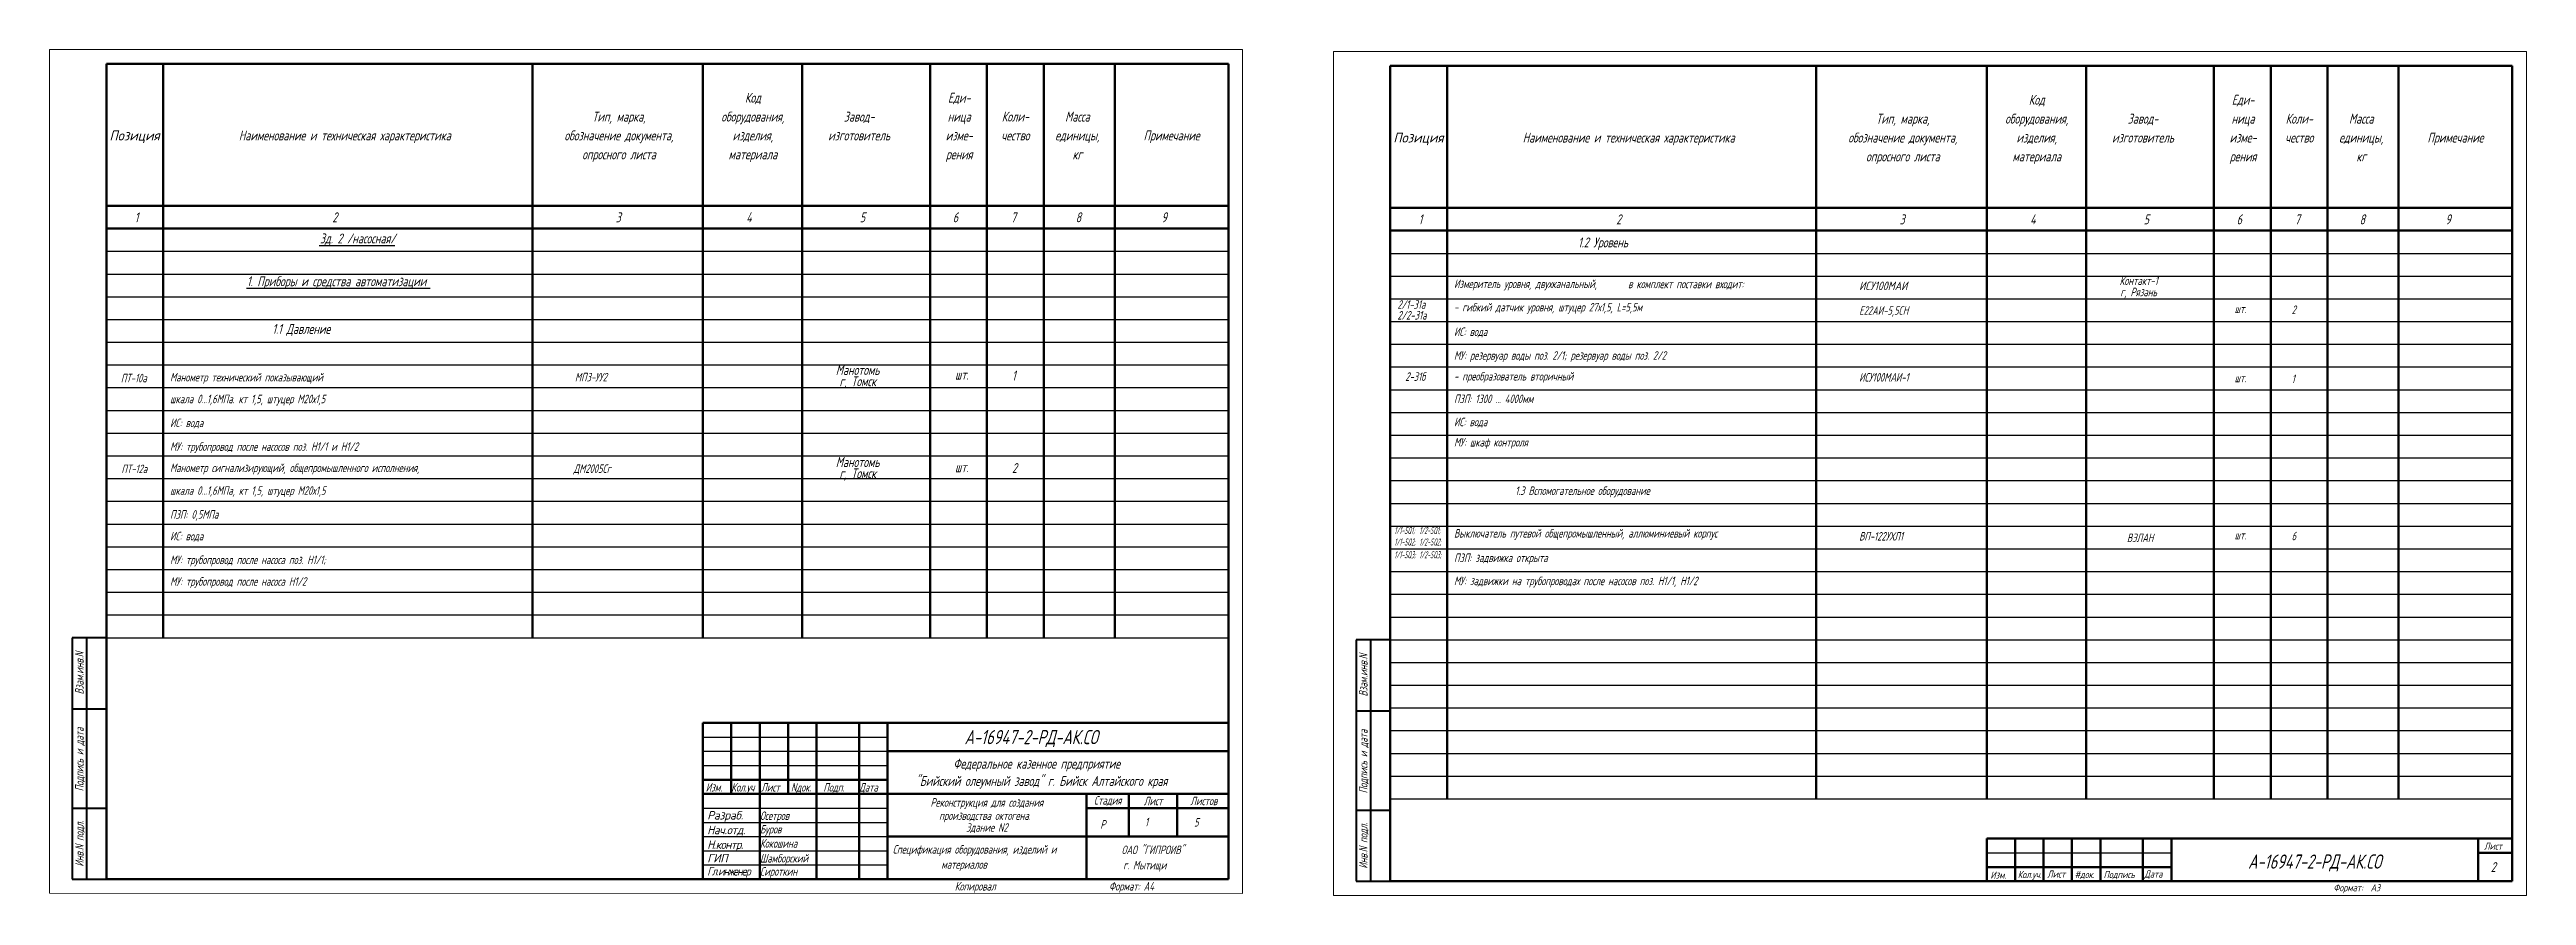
# Model space of a CAD drawing. Header units: millimetres. Extents: x 152217 to 562659, y 54507 to 219294.
# Drawn here: x 560406 to 561278, y 218699 to 218997 of the extents above; entities that cross this region are included whole.
import ezdxf
from ezdxf.enums import TextEntityAlignment as Align

# ---------------------------------------------------------------- set-up
doc = ezdxf.new("R2010")
doc.units = ezdxf.units.MM
doc.layers.get('0').update_dxf_attribs({"lineweight": 18})
doc.layers.get('Defpoints').update_dxf_attribs({"color": 139, "lineweight": 18})
for name, color, linetype, lineweight in [('Обводка', 6, 'Continuous', 25), ('Рамка толстая', 7, 'Continuous', 60), ('Текст_КИП', 2, 'Continuous', 25), ('тонкий', 5, 'Continuous', 25)]:
    doc.layers.add(name, color=color, linetype=linetype, lineweight=lineweight)
doc.layers.add('текст', color=1, linetype='Continuous')
doc.layers.add('Текст.', color=51, linetype='Continuous')
doc.styles.add('eskd.shx', font='eskd.shx', dxfattribs={"width": 0.8})
doc.styles.get("Standard").update_dxf_attribs({"font": 'simplex.shx', "width": 0.6, "oblique": 15})

msp = doc.modelspace()

# ---------------------------------------------------------------- texts
at = {"color": 2, "oblique": 15, "width": 0.7}
for s, p in [('Взам.инв.N', (560418.3914, 218777.449)), ('Взам.инв.N', (560870.3672, 218776.7184)), ('Подпись и дата', (560418.3914, 218747.0931)), ('Подпись и дата', (560870.3672, 218746.3625)), ('Инв.N подл.', (560418.3914, 218717.449)), ('Инв.N подл.', (560870.3672, 218716.7184))]:
    msp.add_text(s, height=3, rotation=90, dxfattribs=at).set_placement(p, align=Align.CENTER)
at = {"color": 3, "oblique": 15, "width": 0.7}
for s, p in [('Изм.', (560637.3946, 218735.775)), ('Кол.уч', (560646.3946, 218735.775)), ('Лист', (560656.8946, 218735.775)), ('Nдок.', (560667.3946, 218735.775)), ('Подп.', (560678.8035, 218735.775)), ('Дата', (560691.3914, 218735.775))]:
    msp.add_text(s, height=3, dxfattribs=at).set_placement(p)
for s, p in [('Стадия', (560778.8914, 218732.449)), ('Лист', (560794.8914, 218732.449)), ('Листов', (560812.7433, 218732.4835))]:
    msp.add_text(s, height=3, dxfattribs=at).set_placement(p, align=Align.MIDDLE)
at = {"color": 7, "oblique": 15, "width": 0.7}
for s, p in [('Спецификация оборудования, изделий и', (560703.2317, 218713.9315)), ('материалов', (560720.3215, 218708.6248))]:
    msp.add_text(s, height=3, dxfattribs=at).set_placement(p)
at = {"color": 2, "oblique": 15, "width": 0.7}
for s, p in [('Копировал', (560732.2714, 218702.0487)), ('Формат: А4', (560787.2714, 218702.0487))]:
    msp.add_text(s, height=3, dxfattribs=at).set_placement(p, align=Align.MIDDLE)
at = {"layer": 'текст', "char_height": 3, "width": 19, "attachment_point": 4}
for s, insert in [('{\\W0.95;\\T0.95;Разраб.}', (560637.9184, 218727.0219)), ('{\\W0.9;\\T0.95;Нач.отд.}', (560637.9184, 218722.0219)), ('{\\W0.9;\\T0.9;Н.контр.}', (560637.9184, 218716.691)), ('{\\W0.8;\\T0.85;Гл.инженер}', (560637.9184, 218707.3294)), ('{\\W0.95;\\T0.95;ГИП}', (560637.9184, 218712.3294))]:
    msp.add_mtext(s, dxfattribs=dict(at, insert=insert))
at = {"layer": 'Текст.', "oblique": 15, "width": 0.7}
for s, height, p in [('Контакт-1', 3, (561135.1204, 218914.0906)), ('г, Рязань', 3, (561135.3972, 218910.1144)), ('Манотомь', 3.5, (560683.1734, 218882.4252)), ('г, Томск', 3.5, (560684.4689, 218878.449)), ('Манотомь', 3.5, (560683.1734, 218850.0064)), ('г, Томск', 3.5, (560684.4689, 218846.0303))]:
    msp.add_text(s, height=height, dxfattribs=at).set_placement(p)
msp.add_text('ВЭЛАН', height=3, dxfattribs=at).set_placement((561142.3517, 218823.6011), align=Align.CENTER)
at = {"layer": 'Текст_КИП', "oblique": 15, "width": 0.7}
for s, height, p in [('Код', 3.5, (560653.9917, 218978.249)), ('Еди-', 3.5, (560726.6095, 218978.249)), ('Код', 3.5, (561105.9676, 218977.5184)), ('Еди-', 3.5, (561178.5853, 218977.5184)), ('Тип, марка,', 3.5, (560606.8627, 218971.599)), ('оборудования,', 3.5, (560653.9917, 218971.599)), ('Завод-', 3.5, (560691.3914, 218971.599)), ('ница', 3.5, (560726.6095, 218971.599)), ('Коли-', 3.5, (560746.3914, 218971.599)), ('Масса', 3.5, (560768.2268, 218971.599)), ('Тип, марка,', 3.5, (561058.8386, 218970.8684)), ('оборудования,', 3.5, (561105.9676, 218970.8684)), ('Завод-', 3.5, (561143.3672, 218970.8684)), ('ница', 3.5, (561178.5853, 218970.8684)), ('Коли-', 3.5, (561198.3672, 218970.8684)), ('Масса', 3.5, (561220.2026, 218970.8684)), ('Наименование и техническая характеристика', 3.5, (560510.3378, 218964.949)), ('обозначение документа,', 3.5, (560606.8627, 218964.949)), ('изделия,', 3.5, (560653.9917, 218964.949)), ('изготовитель', 3.5, (560691.3914, 218964.949)), ('изме-', 3.5, (560726.6095, 218964.949)), ('чество', 3.5, (560746.3914, 218964.949)), ('единицы,', 3.5, (560768.2268, 218964.949)), ('Примечание', 3.5, (560801.3914, 218964.949)), ('Наименование и техническая характеристика', 3.5, (560962.3137, 218964.2184)), ('обозначение документа,', 3.5, (561058.8386, 218964.2184)), ('изделия,', 3.5, (561105.9676, 218964.2184)), ('изготовитель', 3.5, (561143.3672, 218964.2184)), ('изме-', 3.5, (561178.5853, 218964.2184)), ('чество', 3.5, (561198.3672, 218964.2184)), ('единицы,', 3.5, (561220.2026, 218964.2184)), ('Примечание', 3.5, (561253.3672, 218964.2184)), ('опросного листа', 3.5, (560606.8627, 218958.299)), ('материала', 3.5, (560653.9917, 218958.299)), ('рения', 3.5, (560726.6095, 218958.299)), ('кг', 3.5, (560768.2268, 218958.299)), ('опросного листа', 3.5, (561058.8386, 218957.5684)), ('материала', 3.5, (561105.9676, 218957.5684)), ('рения', 3.5, (561178.5853, 218957.5684)), ('кг', 3.5, (561220.2026, 218957.5684)), ('ПТ-10а', 3, (560436.0433, 218879.826)), ('ПТ-12а', 3, (560436.2248, 218847.8708)), ('Реконструкция для создания', 3, (560736.3441, 218730.4595)), ('производства октогена. ', 3, (560736.3441, 218725.8055)), ('Здание N2', 3, (560736.3441, 218721.6454))]:
    msp.add_text(s, height=height, dxfattribs=at).set_placement(p, align=Align.CENTER)
at = {"layer": 'Текст_КИП', "oblique": 15, "width": 0.822902}
for p, p2 in [((560427.4789, 218964.949), (560445.1713, 218964.949)), ((560879.4548, 218964.2184), (560897.1472, 218964.2184))]:
    msp.add_text('Позиция', height=3.5, dxfattribs=at).set_placement(p, p2, align=Align.FIT)
at = {"layer": 'Текст_КИП', "oblique": 15}
for s, height, width, p in [('1', 3.5, 0.7, (560436.3714, 218936.1535)), ('2', 3.5, 0.7, (560505.9311, 218936.1535)), ('3', 3.5, 0.7, (560605.7068, 218936.1535)), ('4', 3.5, 0.7, (560651.6602, 218936.1535)), ('5', 3.5, 0.7, (560691.6335, 218936.1535)), ('6', 3.5, 0.7, (560724.3674, 218936.1535)), ('7', 3.5, 0.7, (560744.8262, 218936.1535)), ('8', 3.5, 0.7, (560767.6197, 218936.1535)), ('9', 3.5, 0.7, (560797.8356, 218936.1535)), ('1', 3.5, 0.7, (560888.3472, 218935.4229)), ('2', 3.5, 0.7, (560957.9069, 218935.4229)), ('3', 3.5, 0.7, (561057.6826, 218935.4229)), ('4', 3.5, 0.7, (561103.6361, 218935.4229)), ('5', 3.5, 0.7, (561143.6093, 218935.4229)), ('6', 3.5, 0.7, (561176.3433, 218935.4229)), ('7', 3.5, 0.7, (561196.802, 218935.4229)), ('8', 3.5, 0.7, (561219.5955, 218935.4229)), ('9', 3.5, 0.7, (561249.8115, 218935.4229)), ('1.2 Уровень', 3.5, 0.7, (560944.4742, 218927.3073)), ('Измеритель уровня, двухканальный,', 3, 0.7, (560900.8197, 218912.9894)), ('в комплект поставки входит:', 3, 0.7, (560962.0996, 218912.9382)), ('ИСУ100МАИ', 3, 0.8, (561043.4342, 218912.2638)), ('2/1-31а', 3, 0.7, (560880.8955, 218905.7152)), ('2/2-31а', 3, 0.7, (560880.8955, 218901.9174)), ('- гибкий датчик уровня, штуцер 27х1,5, L=5,5м', 3, 0.7, (560900.8197, 218904.7649)), ('Е22АИ-5,5СН', 3, 0.7, (561043.4342, 218903.6045)), ('1.1 Давление', 3.5, 0.7, (560484.8243, 218896.869)), ('ИС: вода', 3, 0.7, (560900.8197, 218896.1272)), ('МУ: резервуар воды поз. 2/1; резервуар воды поз. 2/2', 3, 0.7, (560900.8197, 218887.7772)), ('- преобразователь вторичный', 3, 0.7, (560900.8197, 218880.4554)), ('шкала 0...1,6МПа. кт 1,5, штуцер М20х1,5', 3, 0.7, (560448.8197, 218872.4635)), ('Манометр технический показывающий', 3, 0.7, (560448.8197, 218880.1128)), ('2-31б', 3, 0.7, (560883.6552, 218880.3374)), ('ПЗП: 1300 ... 4000мм', 3, 0.7, (560900.8197, 218872.5228)), ('ИСУ100МАИ-1', 3, 0.7, (561043.4342, 218880.0745)), ('ИС: вода', 3, 0.7, (560448.8197, 218864.0581)), ('ИС: вода', 3, 0.7, (560900.8197, 218864.3764)), ('МУ: трубопровод после насосов поз. Н1/1 и Н1/2', 3, 0.7, (560448.8197, 218855.7081)), ('МУ: шкаф контроля', 3, 0.7, (560900.8197, 218857.2289)), ('Манометр сигнализирующий, общепромышленного исполнения,', 3, 0.7, (560448.8197, 218848.2263)), ('шкала 0...1,6МПа, кт 1,5, штуцер М20х1,5', 3, 0.7, (560448.8197, 218840.2247)), ('1.3 Вспомогательное оборудование', 3, 0.7, (560922.366, 218840.1751)), ('ПЗП: 0,5МПа', 3, 0.7, (560448.8197, 218831.8304)), ('ИС: вода', 3, 0.7, (560448.8197, 218824.2055)), ('Выключатель путевой общепромышленный, аллюминиевый корпус ', 3, 0.7, (560900.8197, 218825.1788)), ('ВП-122УХЛ1', 3, 0.7, (561043.4342, 218824.1415)), ('МУ: трубопровод после насоса поз. Н1/1;', 3, 0.7, (560448.8197, 218815.8556)), ('ПЗП: задвижка открыта', 3, 0.7, (560900.8197, 218816.566)), ('МУ: трубопровод после насоса Н1/2', 3, 0.7, (560448.8197, 218808.231)), ('МУ: задвижки на трубопроводах после насосов поз. Н1/1, Н1/2', 3, 0.7, (560900.8197, 218808.4197)), ('Федеральное казенное предприятие', 3.5, 0.7, (560724.5891, 218743.8461)), ('"Бийский олеумный завод" г. Бийск Алтайского края ', 3.5, 0.7, (560711.3047, 218737.7693)), ('Осетров', 3, 0.7, (560656.5207, 218725.7894)), ('Буров', 3, 0.7, (560656.5207, 218721.0272)), ('Кокошина', 3, 0.7, (560656.5207, 218716.0272)), ('Шамборский', 3, 0.7, (560656.5207, 218710.8115)), ('Сироткин', 3, 0.7, (560656.5207, 218706.1684)), ('ОАО "ГИПРОИВ"', 3, 0.7, (560783.787, 218713.7609)), ('г. Мытищи', 3, 0.7, (560784.3445, 218708.4031))]:
    msp.add_text(s, height=height, dxfattribs=dict(at, width=width)).set_placement(p)
at = {"layer": 'Текст_КИП', "lineweight": -3, "oblique": 15, "width": 0.7}
for s, height, p in [('%%UЗд. 2 /насосная/', 3.5, (560501.5468, 218928.708)), ('%%U1. Приборы и средства автоматизации ', 3.5, (560475.8653, 218913.6475)), ('шт.', 3, (561175.6236, 218904.1797)), ('2', 3, (561195.6878, 218903.881)), ('1', 3.5, (560745.205, 218880.4412)), ('шт.', 3.5, (560725.1408, 218880.7399)), ('шт.', 3, (561175.6236, 218879.8519)), ('1', 3, (561195.6878, 218879.5532)), ('шт.', 3.5, (560725.1408, 218848.1923)), ('2', 3.5, (560745.205, 218847.8936)), ('шт.', 3, (561175.6236, 218824.5229)), ('6', 3, (561195.6878, 218824.2242)), ('1', 3, (560792.0225, 218723.578)), ('5', 3, (560809.3229, 218723.4624)), ('Р', 3, (560776.303, 218722.7373)), ('Лист', 2.5, (561263.4487, 218715.3343)), ('2', 3.5, (561265.8081, 218707.45)), ('Изм.', 2.5, (561089.6457, 218705.1482)), ('Лист', 2.5, (561109.6649, 218705.512)), ('#док.', 2.5, (561119.3105, 218705.3301)), ('Подпись', 2.5, (561129.5021, 218705.3301)), ('Дата', 2.5, (561143.8795, 218705.512)), ('Формат:  А3', 2.5, (561210.4102, 218700.6906))]:
    msp.add_text(s, height=height, dxfattribs=at).set_placement(p)
at = {"layer": 'Текст_КИП', "oblique": 15, "width": 0.7}
for s, p in [('МП3-УУ2', (560602.6202, 218880.1495)), (' ДМ2005Сг', (560603.9745, 218847.9432))]:
    msp.add_text(s, height=3, dxfattribs=at).set_placement(p, align=Align.RIGHT)
at = {"layer": 'Текст_КИП', "ltscale": 0.02, "oblique": 15, "width": 0.7}
for p in [(560728.5153, 218752.4556), (561180.35, 218708.6485)]:
    msp.add_text('А-16947-2-РД-АК.СО', height=5, dxfattribs=at).set_placement(p)
at = {"layer": 'Текст_КИП', "lineweight": -3, "oblique": 15, "width": 0.696257}
msp.add_text('Кол.уч.', height=2.5, dxfattribs=at).set_placement((561099.2914, 218705.3301), (561107.663, 218705.3301), align=Align.FIT)
at = {"layer": 'Текст_КИП', "style": 'eskd.shx', "oblique": 15, "width": 0.6, "flags": 4}
for tag, p in [('1/1-SQ1;', (560879.7824, 218826.4602)), ('1/1-SQ2;', (560879.7824, 218822.3717)), ('1/2-SQ1;', (560888.5798, 218826.4602)), ('1/2-SQ2;', (560888.5798, 218822.3717)), ('1/1-SQ3;', (560879.7824, 218817.8876)), ('1/2-SQ3;', (560888.5798, 218817.8876))]:
    msp.add_attdef(tag, p, '1а', height=2.5, dxfattribs=at)

# ---------------------------------------------------------------- linework, layer by layer
at = {"lineweight": 60}
for p, q in [((560426.3914, 218991.949), (560821.3914, 218991.949)), ((560426.3914, 218704.949), (560426.3914, 218991.949)), ((560446.3914, 218991.949), (560446.3914, 218789.949)), ((560576.3914, 218991.949), (560576.3914, 218789.949)), ((560636.3914, 218991.949), (560636.3914, 218789.949)), ((560671.3914, 218991.949), (560671.3914, 218789.949)), ((560716.3914, 218991.949), (560716.3914, 218789.949)), ((560736.3914, 218991.949), (560736.3914, 218789.949)), ((560756.3914, 218991.949), (560756.3914, 218789.949)), ((560781.3914, 218991.949), (560781.3914, 218789.949)), ((560821.3914, 218991.949), (560821.3914, 218704.949)), ((560878.3672, 218704.2184), (560878.3672, 218991.2184)), ((560878.3672, 218991.2184), (561273.3672, 218991.2184)), ((560898.3672, 218991.2184), (560898.3672, 218733.2184)), ((561028.3672, 218991.2184), (561028.3672, 218733.2184)), ((561088.3672, 218991.2184), (561088.3672, 218733.2184)), ((561123.3672, 218991.2184), (561123.3672, 218733.2184)), ((561168.3672, 218991.2184), (561168.3672, 218733.2184)), ((561188.3672, 218991.2184), (561188.3672, 218733.2184)), ((561208.3672, 218991.2184), (561208.3672, 218733.2184)), ((561233.3672, 218991.2184), (561233.3672, 218733.2184)), ((561273.3672, 218991.2184), (561273.3672, 218704.2184)), ((560426.3914, 218941.949), (560821.3914, 218941.949)), ((560878.3672, 218941.2184), (561273.3672, 218941.2184)), ((560426.3914, 218933.949), (560821.3914, 218933.949)), ((560878.3672, 218933.2184), (561273.3672, 218933.2184)), ((560821.3914, 218704.949), (560426.3914, 218704.949)), ((561273.3672, 218704.2184), (560878.3672, 218704.2184))]:
    msp.add_line(p, q, dxfattribs=at)
at = {"color": 7, "lineweight": 40}
for p, q in [((560414.3914, 218789.949), (560414.3914, 218704.949)), ((560426.3914, 218789.949), (560414.3914, 218789.949)), ((560419.3914, 218789.949), (560419.3914, 218704.949)), ((560866.3672, 218789.2184), (560866.3672, 218704.2184)), ((560878.3672, 218789.2184), (560866.3672, 218789.2184)), ((560871.3672, 218789.2184), (560871.3672, 218704.2184)), ((560414.3914, 218764.949), (560426.3914, 218764.949)), ((560866.3672, 218764.2184), (560878.3672, 218764.2184)), ((560414.3914, 218729.949), (560426.3914, 218729.949)), ((560866.3672, 218729.2184), (560878.3672, 218729.2184)), ((560414.3914, 218704.949), (560426.3914, 218704.949)), ((560866.3672, 218704.2184), (560878.3672, 218704.2184))]:
    msp.add_line(p, q, dxfattribs=at)
at = {"color": 7}
for p, q in [((560636.3914, 218739.949), (560701.3914, 218739.949)), ((560636.3914, 218734.949), (560701.3914, 218734.949))]:
    msp.add_line(p, q, dxfattribs=at)
at = {"lineweight": 50}
for p, q in [((561273.3672, 218719.2184), (561088.3672, 218719.2184)), ((561088.3672, 218719.2184), (561088.3672, 218704.2184)), ((561098.3672, 218704.2184), (561098.3672, 218719.2184)), ((561108.3672, 218704.2184), (561108.3672, 218719.2184)), ((561118.3672, 218704.2184), (561118.3672, 218719.2184)), ((561128.3672, 218704.2184), (561128.3672, 218719.2184)), ((561143.3672, 218704.2184), (561143.3672, 218719.2184)), ((561153.3672, 218704.2184), (561153.3672, 218719.2184)), ((561261.3672, 218704.2184), (561261.3672, 218719.2184)), ((561088.3672, 218709.2184), (561153.3672, 218709.2184)), ((561261.3672, 218714.2184), (561273.3672, 218714.2184))]:
    msp.add_line(p, q, dxfattribs=at)
at = {"lineweight": -3}
msp.add_line((561088.3672, 218714.2184), (561153.3672, 218714.2184), dxfattribs=at)
at = {"layer": 'Defpoints'}
for p, q in [((560406.3914, 218996.949), (560826.3914, 218996.949)), ((560406.3914, 218996.949), (560406.3914, 218699.9769)), ((560826.3914, 218996.949), (560826.3914, 218699.949)), ((560858.3672, 218996.2184), (561278.3672, 218996.2184)), ((560858.3672, 218996.2184), (560858.3672, 218699.2463)), ((561278.3672, 218996.2184), (561278.3672, 218699.2184)), ((560406.3914, 218699.9769), (560826.3914, 218699.949)), ((560858.3672, 218699.2463), (561278.3672, 218699.2184))]:
    msp.add_line(p, q, dxfattribs=at)
at = {"layer": 'Обводка', "color": 155}
for p, q in [((560426.3914, 218925.949), (560821.3914, 218925.949)), ((560878.3672, 218925.2184), (561273.3672, 218925.2184)), ((560426.3914, 218917.949), (560821.3914, 218917.949)), ((560426.3914, 218909.949), (560821.3914, 218909.949)), ((560878.3672, 218917.2184), (561273.3672, 218917.2184)), ((560426.3914, 218901.949), (560821.3914, 218901.949)), ((560878.3672, 218909.2184), (561273.3672, 218909.2184)), ((560878.3672, 218901.2184), (561273.3672, 218901.2184)), ((560426.3914, 218893.949), (560821.3914, 218893.949)), ((560878.3672, 218893.2184), (561273.3672, 218893.2184)), ((560426.3914, 218885.949), (560821.3914, 218885.949)), ((560878.3672, 218885.2184), (561273.3672, 218885.2184)), ((560426.3914, 218877.949), (560821.3914, 218877.949)), ((560878.3672, 218877.2184), (561273.3672, 218877.2184)), ((560426.3914, 218869.949), (560821.3914, 218869.949)), ((560878.3672, 218869.2184), (561273.3672, 218869.2184)), ((560426.3914, 218861.949), (560821.3914, 218861.949)), ((560878.3672, 218861.2184), (561273.3672, 218861.2184)), ((560426.3914, 218853.949), (560821.3914, 218853.949)), ((560878.3672, 218853.2184), (561273.3672, 218853.2184)), ((560426.3914, 218845.949), (560821.3914, 218845.949)), ((560878.3672, 218845.2184), (561273.3672, 218845.2184)), ((560426.3914, 218837.949), (560821.3914, 218837.949)), ((560878.3672, 218837.2184), (561273.3672, 218837.2184)), ((560426.3914, 218829.949), (560821.3914, 218829.949)), ((560878.3672, 218829.2184), (561273.3672, 218829.2184)), ((560426.3914, 218821.949), (560821.3914, 218821.949)), ((560426.3914, 218813.949), (560821.3914, 218813.949)), ((560878.3672, 218821.2184), (561273.3672, 218821.2184)), ((560426.3914, 218805.949), (560821.3914, 218805.949)), ((560878.3672, 218813.2184), (561273.3672, 218813.2184)), ((560878.3672, 218805.2184), (561273.3672, 218805.2184)), ((560426.3914, 218797.949), (560821.3914, 218797.949)), ((560878.3672, 218797.2184), (561273.3672, 218797.2184)), ((560426.3914, 218789.949), (560821.3914, 218789.949)), ((560878.3672, 218789.2184), (561273.3672, 218789.2184)), ((560878.3672, 218781.2184), (561273.3672, 218781.2184)), ((560878.3672, 218773.2184), (561273.3672, 218773.2184)), ((560878.3672, 218765.2184), (561273.3672, 218765.2184)), ((560878.3672, 218757.2184), (561273.3672, 218757.2184)), ((560878.3672, 218749.2184), (561273.3672, 218749.2184)), ((560878.3672, 218741.2184), (561273.3672, 218741.2184)), ((560878.3672, 218733.2184), (561273.3672, 218733.2184)), ((560878.3672, 218733.2184), (561273.3672, 218733.2184))]:
    msp.add_line(p, q, dxfattribs=at)
at = {"layer": 'Рамка толстая', "color": 7}
for p, q in [((560426.3914, 218759.949), (560426.3914, 218704.949)), ((560426.3914, 218759.949), (560426.3914, 218704.949)), ((560821.3914, 218759.949), (560636.3914, 218759.949)), ((560636.3914, 218759.949), (560636.3914, 218704.949)), ((560821.3914, 218759.949), (560636.3914, 218759.949)), ((560636.3914, 218759.949), (560636.3914, 218704.949)), ((560646.3914, 218759.949), (560646.3914, 218734.949)), ((560656.3914, 218759.949), (560656.3914, 218704.949)), ((560666.3914, 218759.949), (560666.3914, 218734.949)), ((560676.3914, 218759.949), (560676.3914, 218704.949)), ((560691.3914, 218759.949), (560691.3914, 218704.949)), ((560701.3914, 218759.949), (560701.3914, 218704.949)), ((560878.3672, 218759.2184), (560878.3672, 218704.2184)), ((560878.3672, 218759.2184), (560878.3672, 218704.2184)), ((560701.3914, 218749.949), (560821.3914, 218749.949)), ((560636.3914, 218739.949), (560701.3914, 218739.949)), ((560636.3914, 218734.949), (560821.3914, 218734.949)), ((560771.3914, 218734.949), (560771.3914, 218704.949)), ((560771.3914, 218729.949), (560821.3914, 218729.949)), ((560786.3914, 218734.949), (560786.3914, 218719.949)), ((560803.3914, 218734.949), (560803.3914, 218719.949)), ((560701.3914, 218719.949), (560821.3914, 218719.949)), ((560701.3914, 218719.949), (560821.3914, 218719.949))]:
    msp.add_line(p, q, dxfattribs=at)
at = {"layer": 'тонкий', "color": 7}
for p, q in [((560636.3914, 218754.949), (560701.3914, 218754.949)), ((560636.3914, 218749.949), (560701.3914, 218749.949)), ((560636.3914, 218744.949), (560701.3914, 218744.949)), ((560636.3914, 218729.949), (560701.3914, 218729.949)), ((560636.3914, 218729.949), (560701.3914, 218729.949)), ((560636.3914, 218724.949), (560701.3914, 218724.949)), ((560636.3914, 218724.949), (560701.3914, 218724.949)), ((560636.3914, 218719.949), (560701.3914, 218719.949)), ((560636.3914, 218719.949), (560701.3914, 218719.949)), ((560636.3914, 218714.949), (560701.3914, 218714.949)), ((560636.3914, 218714.949), (560701.3914, 218714.949)), ((560636.3914, 218709.949), (560701.3914, 218709.949)), ((560636.3914, 218709.949), (560701.3914, 218709.949))]:
    msp.add_line(p, q, dxfattribs=at)

msp.set_redraw_order([(e.dxf.handle, doc.entitydb.next_handle()) for e in msp.query("TEXT MTEXT ATTDEF DIMENSION ARC_DIMENSION")])  # texts and dimensions are drawn at this point

doc.saveas('drawing.dxf')
